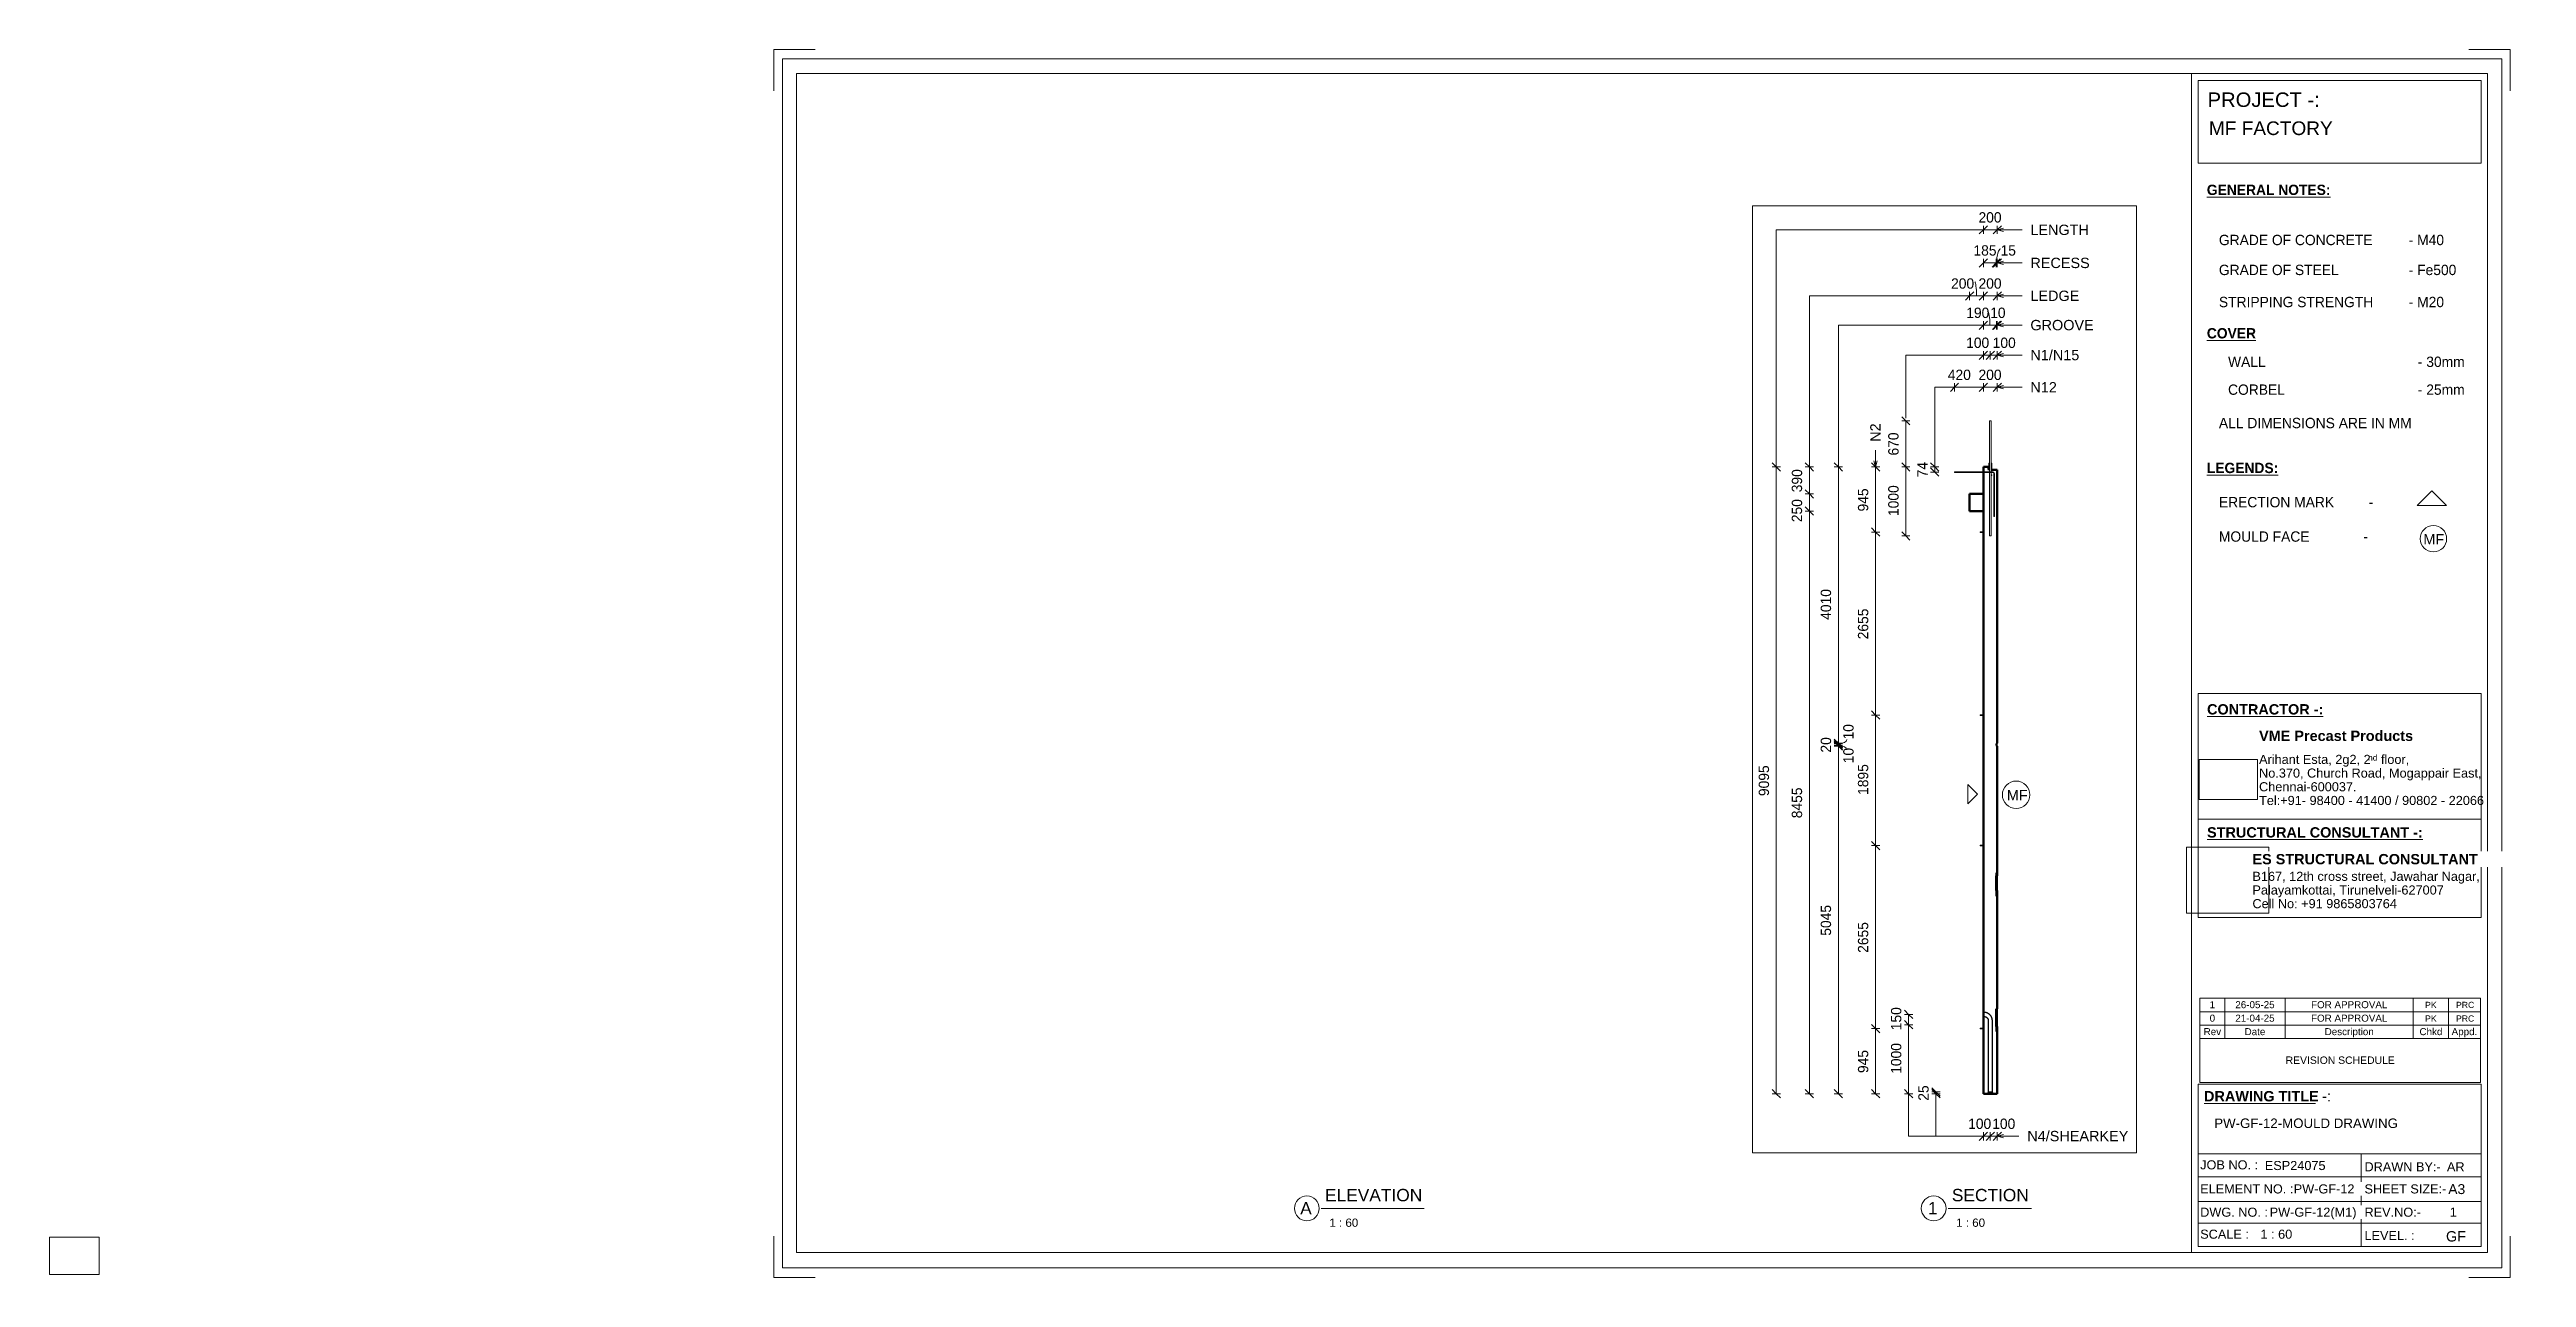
# Paper-space layout 'Layout1' of a CAD drawing. Header units: millimetres. Extents: x 0 to 599, y -1 to 296.
# The model-space entities are those that its viewports show. They can reach past a viewport. Long polylines and large blocks are cut down to what shows.
import ezdxf

# ---------------------------------------------------------------- set-up
doc = ezdxf.new("R2010")
doc.units = ezdxf.units.MM
doc.linetypes.add('Dash', pattern=[6.36, 3.18, -3.18])
for name, color, linetype, lineweight in [('A-ANNO-DIMS', 211, 'Continuous', 9), ('A-ANNO-DIMS-60', 211, 'Continuous', 9), ('A-DETL-THIN', 151, 'Continuous', 18), ('A-GENM', 13, 'Continuous', 18), ('A-WALL', 113, 'Continuous', 25), ('A-WALL-HDLN', 110, 'Dash', 25), ('G-ANNO-SCHD', 231, 'Continuous', 9), ('G-ANNO-TEXT', 231, 'Continuous', 9), ('G-ANNO-TTLB', 6, 'Continuous', 9), ('G-ANNO-TTLB-MEDM', 33, 'Continuous', 9), ('G-ANNO-TTLB-THIN', 151, 'Continuous', 9), ('S-BEAM', 12, 'Continuous', 18), ('S-RBAR', 171, 'Continuous', 18)]:
    doc.layers.add(name, color=color, linetype=linetype, lineweight=lineweight)
doc.layers.add('G-ANNO-NPLT', color=191, linetype='Continuous')
doc.styles.add('Arial_1', font='arial.ttf', dxfattribs={"height": 150})
doc.styles.add('Arial_10', font='arial.ttf', dxfattribs={"height": 2.3})
doc.styles.add('Arial_11', font='arial.ttf', dxfattribs={"height": 1.8})
doc.styles.add('Arial_12', font='arial.ttf', dxfattribs={"height": 1.7})
doc.styles.add('Arial_13', font='arial.ttf', dxfattribs={"height": 2})
doc.styles.add('Arial_14', font='arial.ttf', dxfattribs={"height": 3})
doc.styles.add('Arial_15', font='arial.ttf', dxfattribs={"height": 1.5})
doc.styles.add('Arial_3', font='arial.ttf', dxfattribs={"height": 3.5})
doc.styles.add('Arial_4', font='arial.ttf', dxfattribs={"height": 2.2})
doc.styles.add('Arial_5', font='arial.ttf', dxfattribs={"height": 2.4})
doc.styles.add('Arial_6', font='arial.ttf', dxfattribs={"height": 2.5})
doc.styles.add('Arial_7', font='arial.ttf', dxfattribs={"height": 1.42976})
doc.styles.add('Arial_8', font='arial.ttf', dxfattribs={"height": 2.25})
doc.styles.add('Arial_9', font='arial.ttf', dxfattribs={"height": 3.3})
doc.styles.add('Arial_B', font='arialbd.ttf', dxfattribs={"height": 2.5})
doc.styles.add('Nirmala UI Semilight', font='NirmalaS.ttf', dxfattribs={"height": 150})
doc.styles.add('Nirmala UI Semilight_1', font='NirmalaS.ttf', dxfattribs={"height": 2.5})
doc.styles.add('Nirmala UI Semilight_B', font='', dxfattribs={"height": 2.5})
doc.styles.get('Nirmala UI Semilight_B').set_extended_font_data('Nirmala UI Semilight', bold=True)
doc.dimstyles.new('Arrow_Filled_-_2_5_NI_UI', dxfattribs={"dimscale": 304.8, "dimtxt": 157.104592, "dimasz": 0.393701, "dimexe": 0.19685, "dimexo": 0.0625, "dimgap": 0.19685, "dimtad": 1, "dimdec": 0, "dimzin": 0, "dimdsep": 46, "dimtxsty": 'Nirmala UI Semilight', "dimblk1": 'OBLIQUE', "dimblk2": 'OBLIQUE', "dimsah": 1, "dimcen": 0.09, "dimazin": 0, "dimtfac": 1, "dimtdec": 4, "dimtix": 1, "dimtmove": 2, "dimatfit": 3, "dimfxl": 0.19685, "dimfxlon": 1, "dimtvp": 1, "dimtolj": 1, "dimtzin": 0, "dimarcsym": 2})
doc.dimstyles.new('Arrow_Filled_-_2_5_NI_UI_1', dxfattribs={"dimscale": 304.8, "dimtxt": 157.104592, "dimasz": 0.393701, "dimexe": 0.19685, "dimexo": 0.0625, "dimgap": 0.19685, "dimtad": 1, "dimdec": 0, "dimzin": 0, "dimdsep": 46, "dimtxsty": 'Nirmala UI Semilight', "dimblk1": 'OBLIQUE', "dimblk2": 'OBLIQUE', "dimsah": 1, "dimcen": 0.09, "dimazin": 0, "dimtfac": 1, "dimtdec": 4, "dimtix": 1, "dimtmove": 0, "dimatfit": 3, "dimfxl": 0.19685, "dimfxlon": 1, "dimtvp": 1, "dimtolj": 1, "dimtzin": 0, "dimarcsym": 2})
doc.dimstyles.new('Arrow_Filled_-_2_5_NI_UI_2', dxfattribs={"dimscale": 304.8, "dimtxt": 157.104592, "dimasz": 0.393701, "dimexe": 0.19685, "dimexo": 0.0625, "dimgap": 0.19685, "dimtad": 1, "dimdec": 0, "dimzin": 0, "dimdsep": 46, "dimtxsty": 'Nirmala UI Semilight', "dimblk1": 'OBLIQUE', "dimblk2": 'OBLIQUE', "dimsah": 1, "dimcen": 0.09, "dimazin": 0, "dimtfac": 1, "dimtdec": 4, "dimtix": 1, "dimtmove": 1, "dimatfit": 3, "dimfxl": 0.19685, "dimfxlon": 1, "dimtvp": 1, "dimtolj": 1, "dimtzin": 0, "dimarcsym": 2})
picture_1 = doc.add_image_def('image1.jpg', size_in_pixel=(996, 686))
picture_2 = doc.add_image_def('image2.jpg', size_in_pixel=(1600, 1280))

psp = doc.layouts.get("Layout1")

msp = doc.modelspace()

# ---------------------------------------------------------------- texts
at = {"layer": 'G-ANNO-TEXT', "color": 7, "char_height": 150, "attachment_point": 1, "style": 'Arial_1'}
for s, insert, width in [('LENGTH', (18233.95, 11216.96), 1029.3667), ('RECESS', (18233.95, 10736.96), 1038.987), ('LEDGE', (18233.95, 10259.46), 856.2023), ('GROOVE', (18233.95, 9834.46), 1111.1389), ('N1/N15', (18233.95, 9399.46), 856.2023), ('N12', (18233.95, 8931.96), 461.772), ('MF', (17892.27, 3012.13), 360.7594), ('N4/SHEARKEY', (18188.97, -1934.73), 1770.126)]:
    msp.add_mtext(s, dxfattribs=dict(at, insert=insert, width=width))
at = {"layer": 'G-ANNO-TEXT', "color": 7, "insert": (15909.38, 8065.84), "char_height": 150, "width": 322.2784, "attachment_point": 1, "rotation": 90, "style": 'Arial_1'}
msp.add_mtext('N2', dxfattribs=at)

# ---------------------------------------------------------------- blocks, each defined once
blk = doc.blocks.new('ES-Landscape-A3 - ES-Landscape-A3-502445-PW-GF-12-MOULD DRAWING')
at = {"layer": 'G-ANNO-TTLB'}
for p, q in [((175.24, 296.27), (185.24, 296.27)), ((175.24, 296.27), (175.24, 286.27)), ((595.24, 296.27), (585.24, 296.27)), ((595.24, 296.27), (595.24, 286.27)), ((519.77, 140.54), (588.2, 140.54)), ((519.77, 86.33), (519.77, 140.54)), ((588.2, 86.33), (588.2, 140.54)), ((519.77, 110.14), (588.2, 110.14)), ((519.77, 6.78), (519.77, 46.03)), ((588.2, 6.78), (588.2, 46.03)), ((559.23, 29.2), (559.23, 6.78)), ((175.24, -0.73), (175.24, 9.27)), ((595.24, -0.73), (595.24, 9.27)), ((175.24, -0.73), (185.24, -0.73)), ((595.24, -0.73), (585.24, -0.73))]:
    blk.add_line(p, q, dxfattribs=at)
at = {"layer": 'G-ANNO-TTLB-MEDM'}
for p, q in [((180.73, 290.44), (180.73, 5.31)), ((180.73, 290.44), (589.79, 290.44)), ((518.17, 290.44), (518.17, 5.31)), ((519.77, 268.77), (519.77, 288.77)), ((519.77, 288.77), (588.2, 288.77)), ((588.2, 288.77), (588.2, 268.77)), ((589.79, 290.44), (589.79, 5.31)), ((588.2, 268.77), (519.77, 268.77)), ((519.77, 86.33), (588.2, 86.33)), ((519.77, 6.78), (588.2, 6.78)), ((180.73, 5.31), (589.79, 5.31))]:
    blk.add_line(p, q, dxfattribs=at)
at = {"layer": 'G-ANNO-TTLB-THIN'}
for p, q in [((177.29, 294.03), (177.29, 1.56)), ((593.23, 294.03), (177.29, 294.03)), ((593.23, 1.56), (593.23, 294.03)), ((519.77, 46.03), (588.2, 46.03)), ((519.77, 29.2), (588.2, 29.2)), ((519.77, 23.64), (588.2, 23.64)), ((519.77, 17.68), (588.2, 17.68)), ((519.77, 12.43), (588.2, 12.43)), ((177.29, 1.56), (593.23, 1.56))]:
    blk.add_line(p, q, dxfattribs=at)
at = {"layer": 'G-ANNO-TTLB', "char_height": 2.2, "attachment_point": 1, "style": 'Arial_4'}
for s, insert, width in [('No.370, Church Road, Mogappair East,', (534.5, 122.37), 63.4135), ('Tel:+91- 98400 - 41400 / 90802 - 22066 ', (534.5, 115.75), 65.2574), ('Chennai-600037.', (534.5, 119.06), 27.6582), ('Cell No: +91 9865803764', (532.9, 90.79), 41.0464), ('Palayamkottai, Tirunelveli-627007', (532.9, 94.09), 54.4346), ('JOB NO. :', (520.26, 27.61), 16.5949), ('DRAWN BY:-', (560, 27.14), 21.7257), ('ELEMENT NO. :', (520.26, 21.79), 26.5359), ('SHEET SIZE:-', (560, 21.79), 23.2489), ('DWG. NO. :', (520.26, 16.16), 19.481), ('REV.NO:-', (560, 16.16), 16.0338), ('SCALE :', (520.26, 10.84), 13.8692), ('LEVEL. :', (560, 10.53), 14.3502)]:
    blk.add_mtext(s, dxfattribs=dict(at, insert=insert, width=width))
at = {"layer": 'G-ANNO-TTLB'}
image = blk.add_image(picture_1, insert=(520, 114.84), size_in_units=(14.11, 9.72), dxfattribs=at)
image.dxf.flags = 7
image = blk.add_image(picture_2, insert=(516.95, 87.39), size_in_units=(19.92, 15.93), dxfattribs=at)
image.dxf.flags = 7
at = {"layer": 'G-ANNO-TTLB', "attachment_point": 1, "bg_fill": 3, "box_fill_scale": 1.25, "bg_fill_color": 256, "bg_fill_true_color": 13158600, "bg_fill_transparency": 0}
for s, insert, char_height, width, style in [('PROJECT -:', (522.05, 285.89), 3.5, 33.3502, 'Arial_3'), ('\\LCONTRACTOR -:', (521.92, 137.94), 2.5, 33.9114, 'Arial_B'), ('\\LSTRUCTURAL CONSULTANT -:', (521.92, 108.18), 2.5, 62.8523, 'Arial_B'), ('\\LDRAWING TITLE', (521.19, 44.36), 2.5, 33.4304, 'Arial_B'), ('A3', (580.27, 21.84), 2.4, 4.9705, 'Arial_5')]:
    blk.add_mtext(s, dxfattribs=dict(at, insert=insert, char_height=char_height, width=width, style=style))
at = {"layer": 'G-ANNO-TTLB', "char_height": 2.5, "attachment_point": 1, "style": 'Arial_B', "bg_fill": 3, "box_fill_scale": 1.25, "bg_fill_color": 256, "bg_fill_true_color": 13158600, "bg_fill_transparency": 0}
for s, insert, width in [('VME Precast Products', (534.5, 131.53), 45.135), ('ES STRUCTURAL CONSULTANT', (532.9, 101.7), 65.6582), ('\\fArial|b1|i0|c0|p34|; ', (548.78, 44.36), 1.2025)]:
    blk.add_mtext(s, dxfattribs=dict(at, insert=insert, width=width))
at = {"layer": 'G-ANNO-TTLB', "attachment_point": 1}
for s, insert, char_height, width, style in [('Arihant Esta, 2g2, 2', (534.5, 125.68), 2.2, 31.9873, 'Arial_4'), ('nd', (560.89, 125.72), 1.43, 2.7257, 'Arial_7'), (' floor,', (563.14, 125.68), 2.2, 9.1392, 'Arial_4'), ('B167, 12th cross street, Jawahar Nagar,', (532.9, 97.4), 2.2, 65.1772, 'Arial_4')]:
    blk.add_mtext(s, dxfattribs=dict(at, insert=insert, char_height=char_height, width=width, style=style))
at = {"layer": 'G-ANNO-TTLB', "insert": (549.77, 44.36), "char_height": 2.5, "width": 2.6456, "attachment_point": 1, "style": 'Arial_6', "bg_fill": 3, "box_fill_scale": 1.25, "bg_fill_color": 256, "bg_fill_true_color": 13158600, "bg_fill_transparency": 0}
blk.add_mtext('-:', dxfattribs=at)
blk = doc.blocks.new('Viewport - M_View Title-1040-PW-GF-12-MOULD DRAWING')
at = {"layer": 'G-ANNO-TTLB'}
for start, end in [(360, 180), (180, 0)]:
    blk.add_arc((-3.5, 0), 3, start, end, dxfattribs=at)
blk = doc.blocks.new('M_Rectangular Corbel - M_Rectangular Corbel-2189266-Elevation Right')
at = {"layer": 'S-BEAM', "lineweight": 50}
for p, q in [((12913.8, 7310), (12713.8, 7310)), ((12713.8, 7310), (12713.8, 7060)), ((12913.8, 7060), (12913.8, 7310)), ((12713.8, 7060), (12913.8, 7060))]:
    blk.add_line(p, q, dxfattribs=at)
blk = doc.blocks.new('RR spread anchor face based - RR-SA-4_0-180-1726831-Elevation Right')
at = {"layer": 'A-GENM'}
for p, q in [((12996.3, 7753.84), (12993.8, 7748.84)), ((13003.8, 7753.84), (12996.3, 7753.84)), ((13031.3, 7753.84), (13023.8, 7753.84)), ((13033.8, 7748.84), (13031.3, 7753.84)), ((12993.8, 7748.84), (12993.8, 7660.68)), ((13033.8, 7660), (13033.8, 7748.84)), ((13033.8, 7586.94), (13023.8, 7586.94)), ((13033.8, 7574.94), (13033.8, 7586.94)), ((13023.8, 7574.94), (13033.8, 7574.94))]:
    blk.add_line(p, q, dxfattribs=at)
blk = doc.blocks.new('RR spread anchor face based - RR-SA-2_5-200-1726821-Elevation Right')
at = {"layer": 'A-GENM'}
for p, q in [((12868.8, 6760), (12873.8, 6760)), ((12868.8, 6760), (12868.8, 6750)), ((12873.8, 6760), (12913.8, 6760)), ((12873.8, 6760), (12873.8, 6750)), ((12873.8, 6750), (12868.8, 6750)), ((12913.8, 6750), (12873.8, 6750))]:
    blk.add_line(p, q, dxfattribs=at)
blk = doc.blocks.new('DIMBLOCK110-Elevation Right')
at = {"layer": 'A-ANNO-DIMS-60'}
for p, q in [((14546.72, 7700), (14486.72, 7760)), ((14546.72, 7700), (14486.72, 7700)), ((14546.72, 7700), (14546.72, -1395)), ((14546.72, 7700), (14606.72, 7640)), ((14546.72, 7700), (14606.72, 7700)), ((14546.72, -1395), (14486.72, -1335)), ((14546.72, -1395), (14486.72, -1395)), ((14546.72, -1395), (14606.72, -1455)), ((14546.72, -1395), (14606.72, -1395))]:
    blk.add_line(p, q, dxfattribs=at)
at = {"layer": 'A-ANNO-DIMS-60', "color": 0, "insert": (14291.02, 2923.98), "char_height": 150, "width": 548.4378, "attachment_point": 1, "rotation": 90, "line_spacing_factor": 1.142579, "style": 'Nirmala UI Semilight'}
blk.add_mtext('9095', dxfattribs=at)
blk = doc.blocks.new('_Oblique')
at = {"color": 0, "linetype": 'ByBlock', "lineweight": -2}
blk.add_line((-0.5, -0.5), (0.5, 0.5), dxfattribs=at)
blk = doc.blocks.new('DIMBLOCK111-Elevation Right')
at = {"layer": 'A-ANNO-DIMS-60'}
for p, q in [((16863.05, -1370), (16803.05, -1310)), ((16863.05, -1395), (16803.05, -1335)), ((16863.05, -1370), (16803.05, -1370)), ((16863.05, -1395), (16863.05, -1370)), ((16863.05, -1370), (16923.05, -1430)), ((16863.05, -1370), (16923.05, -1370)), ((16863.05, -1395), (16803.05, -1395)), ((16863.05, -1395), (16923.05, -1455)), ((16863.05, -1395), (16923.05, -1395))]:
    blk.add_line(p, q, dxfattribs=at)
at = {"layer": 'A-ANNO-DIMS-60', "color": 0, "insert": (16607.35, -1496.76), "char_height": 150, "width": 274.2189, "attachment_point": 1, "rotation": 90, "line_spacing_factor": 1.142579, "style": 'Nirmala UI Semilight'}
blk.add_mtext('25', dxfattribs=at)
blk = doc.blocks.new('DIMBLOCK112-Elevation Right')
at = {"layer": 'A-ANNO-DIMS-60'}
for p, q in [((16466.72, -395), (16406.72, -335)), ((16466.72, -395), (16406.72, -395)), ((16466.72, -1395), (16466.72, -395)), ((16466.72, -395), (16526.72, -455)), ((16466.72, -395), (16526.72, -395)), ((16466.72, -1395), (16406.72, -1335)), ((16466.72, -1395), (16406.72, -1395)), ((16466.72, -1395), (16526.72, -1455)), ((16466.72, -1395), (16526.72, -1395))]:
    blk.add_line(p, q, dxfattribs=at)
at = {"layer": 'A-ANNO-DIMS-60', "color": 0, "insert": (16211.02, -1106.38), "char_height": 150, "width": 507.305, "attachment_point": 1, "rotation": 90, "line_spacing_factor": 1.142579, "style": 'Nirmala UI Semilight'}
blk.add_mtext('1000', dxfattribs=at)
blk = doc.blocks.new('DIMBLOCK113-Elevation Right')
at = {"layer": 'A-ANNO-DIMS-60'}
for p, q in [((16466.72, -245), (16406.72, -185)), ((16466.72, -245), (16406.72, -245)), ((16466.72, -395), (16466.72, -245)), ((16466.72, -245), (16526.72, -305)), ((16466.72, -245), (16526.72, -245)), ((16466.72, -395), (16406.72, -335)), ((16466.72, -395), (16406.72, -395)), ((16466.72, -395), (16526.72, -455)), ((16466.72, -395), (16526.72, -395))]:
    blk.add_line(p, q, dxfattribs=at)
at = {"layer": 'A-ANNO-DIMS-60', "color": 0, "insert": (16211.02, -474.25), "char_height": 150, "width": 370.1955, "attachment_point": 1, "rotation": 90, "line_spacing_factor": 1.142579, "style": 'Nirmala UI Semilight'}
blk.add_mtext('150', dxfattribs=at)
blk = doc.blocks.new('DIMBLOCK114-Elevation Right')
at = {"layer": 'A-ANNO-DIMS-60'}
for p, q in [((15026.72, 7060), (14966.72, 7120)), ((15026.72, 7060), (14966.72, 7060)), ((15026.72, -1395), (15026.72, 7060)), ((15026.72, 7060), (15086.72, 7000)), ((15026.72, 7060), (15086.72, 7060)), ((15026.72, -1395), (14966.72, -1335)), ((15026.72, -1395), (14966.72, -1395)), ((15026.72, -1395), (15086.72, -1455)), ((15026.72, -1395), (15086.72, -1395))]:
    blk.add_line(p, q, dxfattribs=at)
at = {"layer": 'A-ANNO-DIMS-60', "color": 0, "insert": (14771.02, 2602.56), "char_height": 150, "width": 551.8656, "attachment_point": 1, "rotation": 90, "line_spacing_factor": 1.142579, "style": 'Nirmala UI Semilight'}
blk.add_mtext('8455', dxfattribs=at)
blk = doc.blocks.new('DIMBLOCK115-Elevation Right')
at = {"layer": 'A-ANNO-DIMS-60'}
for p, q in [((15026.72, 7310), (14966.72, 7370)), ((15026.72, 7310), (14966.72, 7310)), ((15026.72, 7060), (15026.72, 7310)), ((15026.72, 7310), (15086.72, 7250)), ((15026.72, 7310), (15086.72, 7310)), ((15026.72, 7060), (14966.72, 7120)), ((15026.72, 7060), (14966.72, 7060)), ((15026.72, 7060), (15086.72, 7000)), ((15026.72, 7060), (15086.72, 7060))]:
    blk.add_line(p, q, dxfattribs=at)
at = {"layer": 'A-ANNO-DIMS-60', "color": 0, "insert": (14771.02, 6899.37), "char_height": 150, "width": 411.3284, "attachment_point": 1, "rotation": 90, "line_spacing_factor": 1.142579, "style": 'Nirmala UI Semilight'}
blk.add_mtext('250', dxfattribs=at)
blk = doc.blocks.new('DIMBLOCK116-Elevation Right')
at = {"layer": 'A-ANNO-DIMS-60'}
for p, q in [((15026.72, 7700), (14966.72, 7760)), ((15026.72, 7700), (14966.72, 7700)), ((15026.72, 7310), (15026.72, 7700)), ((15026.72, 7700), (15086.72, 7640)), ((15026.72, 7700), (15086.72, 7700)), ((15026.72, 7310), (14966.72, 7370)), ((15026.72, 7310), (14966.72, 7310)), ((15026.72, 7310), (15086.72, 7250)), ((15026.72, 7310), (15086.72, 7310))]:
    blk.add_line(p, q, dxfattribs=at)
at = {"layer": 'A-ANNO-DIMS-60', "color": 0, "insert": (14771.02, 7333.61), "char_height": 150, "width": 411.3284, "attachment_point": 1, "rotation": 90, "line_spacing_factor": 1.142579, "style": 'Nirmala UI Semilight'}
blk.add_mtext('390', dxfattribs=at)
blk = doc.blocks.new('DIMBLOCK117-Elevation Right')
at = {"layer": 'A-ANNO-DIMS-60'}
for p, q in [((15986.72, 7700), (15926.72, 7760)), ((15986.72, 7700), (15926.72, 7700)), ((15986.72, 7700), (15986.72, 6755)), ((15986.72, 7700), (16046.72, 7640)), ((15986.72, 7700), (16046.72, 7700)), ((15986.72, 6755), (15926.72, 6815)), ((15986.72, 6755), (15926.72, 6755)), ((15986.72, 6755), (16046.72, 6695)), ((15986.72, 6755), (16046.72, 6755))]:
    blk.add_line(p, q, dxfattribs=at)
at = {"layer": 'A-ANNO-DIMS-60', "color": 0, "insert": (15731.02, 7054.68), "char_height": 150, "width": 414.7561, "attachment_point": 1, "rotation": 90, "line_spacing_factor": 1.142579, "style": 'Nirmala UI Semilight'}
blk.add_mtext('945', dxfattribs=at)
blk = doc.blocks.new('DIMBLOCK118-Elevation Right')
at = {"layer": 'A-ANNO-DIMS-60'}
for p, q in [((15986.72, 6755), (15926.72, 6815)), ((15986.72, 6755), (15926.72, 6755)), ((15986.72, 6755), (15986.72, 4100)), ((15986.72, 6755), (16046.72, 6695)), ((15986.72, 6755), (16046.72, 6755)), ((15986.72, 4100), (15926.72, 4160)), ((15986.72, 4100), (15926.72, 4100)), ((15986.72, 4100), (16046.72, 4040)), ((15986.72, 4100), (16046.72, 4100))]:
    blk.add_line(p, q, dxfattribs=at)
at = {"layer": 'A-ANNO-DIMS-60', "color": 0, "insert": (15731.02, 5198.98), "char_height": 150, "width": 548.4378, "attachment_point": 1, "rotation": 90, "line_spacing_factor": 1.142579, "style": 'Nirmala UI Semilight'}
blk.add_mtext('2655', dxfattribs=at)
blk = doc.blocks.new('DIMBLOCK119-Elevation Right')
at = {"layer": 'A-ANNO-DIMS-60'}
for p, q in [((15986.72, 4100), (15926.72, 4160)), ((15986.72, 4100), (15926.72, 4100)), ((15986.72, 4100), (15986.72, 2205)), ((15986.72, 4100), (16046.72, 4040)), ((15986.72, 4100), (16046.72, 4100)), ((15986.72, 2205), (15926.72, 2265)), ((15986.72, 2205), (15926.72, 2205)), ((15986.72, 2205), (16046.72, 2145)), ((15986.72, 2205), (16046.72, 2205))]:
    blk.add_line(p, q, dxfattribs=at)
at = {"layer": 'A-ANNO-DIMS-60', "color": 0, "insert": (15731.02, 2941.12), "char_height": 150, "width": 507.305, "attachment_point": 1, "rotation": 90, "line_spacing_factor": 1.142579, "style": 'Nirmala UI Semilight'}
blk.add_mtext('1895', dxfattribs=at)
blk = doc.blocks.new('DIMBLOCK120-Elevation Right')
at = {"layer": 'A-ANNO-DIMS-60'}
for p, q in [((15986.72, 2205), (15926.72, 2265)), ((15986.72, 2205), (15926.72, 2205)), ((15986.72, 2205), (15986.72, -450)), ((15986.72, 2205), (16046.72, 2145)), ((15986.72, 2205), (16046.72, 2205)), ((15986.72, -450), (15926.72, -390)), ((15986.72, -450), (15926.72, -450)), ((15986.72, -450), (16046.72, -510)), ((15986.72, -450), (16046.72, -450))]:
    blk.add_line(p, q, dxfattribs=at)
at = {"layer": 'A-ANNO-DIMS-60', "color": 0, "insert": (15731.02, 648.98), "char_height": 150, "width": 548.4378, "attachment_point": 1, "rotation": 90, "line_spacing_factor": 1.142579, "style": 'Nirmala UI Semilight'}
blk.add_mtext('2655', dxfattribs=at)
blk = doc.blocks.new('DIMBLOCK121-Elevation Right')
at = {"layer": 'A-ANNO-DIMS-60'}
for p, q in [((15986.72, -450), (15926.72, -390)), ((15986.72, -450), (15926.72, -450)), ((15986.72, -450), (15986.72, -1395)), ((15986.72, -450), (16046.72, -510)), ((15986.72, -450), (16046.72, -450)), ((15986.72, -1395), (15926.72, -1335)), ((15986.72, -1395), (15926.72, -1395)), ((15986.72, -1395), (16046.72, -1455)), ((15986.72, -1395), (16046.72, -1395))]:
    blk.add_line(p, q, dxfattribs=at)
at = {"layer": 'A-ANNO-DIMS-60', "color": 0, "insert": (15731.02, -1095.32), "char_height": 150, "width": 414.7561, "attachment_point": 1, "rotation": 90, "line_spacing_factor": 1.142579, "style": 'Nirmala UI Semilight'}
blk.add_mtext('945', dxfattribs=at)
blk = doc.blocks.new('DIMBLOCK122-Elevation Right')
at = {"layer": 'A-ANNO-DIMS-60'}
for p, q in [((17552.66, 9757.11), (17612.66, 9817.11)), ((17552.66, 9757.11), (17552.66, 9817.11)), ((17742.72, 9757.11), (17802.72, 9817.11)), ((17742.72, 9757.11), (17742.72, 9817.11)), ((17552.66, 9757.11), (17492.66, 9697.11)), ((17552.66, 9757.11), (17742.72, 9757.11)), ((17552.66, 9757.11), (17552.66, 9697.11)), ((17742.72, 9757.11), (17682.72, 9697.11)), ((17742.72, 9757.11), (17742.72, 9697.11))]:
    blk.add_line(p, q, dxfattribs=at)
blk.add_ellipse((17611.66, 9757.11), major_axis=(0, 202.82), ratio=0.177622, start_param=4.712389, end_param=6.283185, dxfattribs=at)
at = {"layer": 'A-ANNO-DIMS-60', "color": 0, "insert": (17303.17, 10012.81), "char_height": 150, "width": 370.1955, "attachment_point": 1, "line_spacing_factor": 1.142579, "style": 'Nirmala UI Semilight'}
blk.add_mtext('190', dxfattribs=at)
blk = doc.blocks.new('DIMBLOCK123-Elevation Right')
at = {"layer": 'A-ANNO-DIMS-60'}
for p, q in [((17742.72, 9757.11), (17802.72, 9817.11)), ((17742.72, 9757.11), (17742.72, 9817.11)), ((17752.66, 9757.11), (17812.66, 9817.11)), ((17752.66, 9757.11), (17752.66, 9817.11)), ((17742.72, 9757.11), (17682.72, 9697.11)), ((17752.66, 9757.11), (17692.66, 9697.11)), ((17742.72, 9757.11), (17752.66, 9757.11)), ((17742.72, 9757.11), (17742.72, 9697.11)), ((17752.66, 9757.11), (17752.66, 9697.11))]:
    blk.add_line(p, q, dxfattribs=at)
at = {"layer": 'A-ANNO-DIMS-60', "color": 0, "insert": (17650.57, 10012.81), "char_height": 150, "width": 233.0861, "attachment_point": 1, "line_spacing_factor": 1.142579, "style": 'Nirmala UI Semilight'}
blk.add_mtext('10', dxfattribs=at)
blk = doc.blocks.new('DIMBLOCK124-Elevation Right')
at = {"layer": 'A-ANNO-DIMS-60'}
for p, q in [((15446.72, 7700), (15386.72, 7760)), ((15446.72, 7700), (15386.72, 7700)), ((15446.72, 7700), (15446.72, 3689.94)), ((15446.72, 7700), (15506.72, 7640)), ((15446.72, 7700), (15506.72, 7700)), ((15446.72, 3689.94), (15386.72, 3749.94)), ((15446.72, 3689.94), (15386.72, 3689.94)), ((15446.72, 3689.94), (15506.72, 3629.94)), ((15446.72, 3689.94), (15506.72, 3689.94))]:
    blk.add_line(p, q, dxfattribs=at)
at = {"layer": 'A-ANNO-DIMS-60', "color": 0, "insert": (15191.02, 5482.17), "char_height": 150, "width": 510.7327, "attachment_point": 1, "rotation": 90, "line_spacing_factor": 1.142579, "style": 'Nirmala UI Semilight'}
blk.add_mtext('4010', dxfattribs=at)
blk = doc.blocks.new('DIMBLOCK125-Elevation Right')
at = {"layer": 'A-ANNO-DIMS-60'}
for p, q in [((15446.72, 3689.94), (15386.72, 3749.94)), ((15446.72, 3680), (15386.72, 3740)), ((15446.72, 3689.94), (15386.72, 3689.94)), ((15446.72, 3689.94), (15446.72, 3680)), ((15446.72, 3689.94), (15506.72, 3629.94)), ((15446.72, 3689.94), (15506.72, 3689.94)), ((15446.72, 3680), (15386.72, 3680)), ((15446.72, 3680), (15506.72, 3620)), ((15446.72, 3680), (15506.72, 3680))]:
    blk.add_line(p, q, dxfattribs=at)
blk.add_ellipse((15446.72, 3745.38), major_axis=(124.36, 0), ratio=0.485739, start_param=4.712389, end_param=6.283185, dxfattribs=at)
at = {"layer": 'A-ANNO-DIMS-60', "color": 0, "insert": (15518.2, 3745.38), "char_height": 150, "width": 233.0861, "attachment_point": 1, "rotation": 90, "line_spacing_factor": 1.142579, "style": 'Nirmala UI Semilight'}
blk.add_mtext('10', dxfattribs=at)
blk = doc.blocks.new('DIMBLOCK126-Elevation Right')
at = {"layer": 'A-ANNO-DIMS-60'}
for p, q in [((15446.72, 3680), (15386.72, 3740)), ((15446.72, 3660), (15386.72, 3720)), ((15446.72, 3680), (15386.72, 3680)), ((15446.72, 3680), (15446.72, 3660)), ((15446.72, 3680), (15506.72, 3620)), ((15446.72, 3680), (15506.72, 3680)), ((15446.72, 3660), (15386.72, 3660)), ((15446.72, 3660), (15506.72, 3600)), ((15446.72, 3660), (15506.72, 3660))]:
    blk.add_line(p, q, dxfattribs=at)
at = {"layer": 'A-ANNO-DIMS-60', "color": 0, "insert": (15191.02, 3555.74), "char_height": 150, "width": 274.2189, "attachment_point": 1, "rotation": 90, "line_spacing_factor": 1.142579, "style": 'Nirmala UI Semilight'}
blk.add_mtext('20', dxfattribs=at)
blk = doc.blocks.new('DIMBLOCK127-Elevation Right')
at = {"layer": 'A-ANNO-DIMS-60'}
for p, q in [((15446.72, 3660), (15386.72, 3720)), ((15446.72, 3650.06), (15386.72, 3710.06)), ((15446.72, 3660), (15386.72, 3660)), ((15446.72, 3660), (15446.72, 3650.06)), ((15446.72, 3660), (15506.72, 3600)), ((15446.72, 3660), (15506.72, 3660)), ((15446.72, 3650.06), (15386.72, 3650.06)), ((15446.72, 3650.06), (15506.72, 3590.06)), ((15446.72, 3650.06), (15506.72, 3650.06))]:
    blk.add_line(p, q, dxfattribs=at)
blk.add_ellipse((15446.72, 3594.64), major_axis=(124.36, 0), ratio=0.485567, start_param=0, end_param=1.570796, dxfattribs=at)
at = {"layer": 'A-ANNO-DIMS-60', "color": 0, "insert": (15518.2, 3400.41), "char_height": 150, "width": 233.0861, "attachment_point": 1, "rotation": 90, "line_spacing_factor": 1.142579, "style": 'Nirmala UI Semilight'}
blk.add_mtext('10', dxfattribs=at)
blk = doc.blocks.new('DIMBLOCK128-Elevation Right')
at = {"layer": 'A-ANNO-DIMS-60'}
for p, q in [((15446.72, 3650.06), (15386.72, 3710.06)), ((15446.72, 3650.06), (15386.72, 3650.06)), ((15446.72, 3650.06), (15446.72, -1395)), ((15446.72, 3650.06), (15506.72, 3590.06)), ((15446.72, 3650.06), (15506.72, 3650.06)), ((15446.72, -1395), (15386.72, -1335)), ((15446.72, -1395), (15386.72, -1395)), ((15446.72, -1395), (15506.72, -1455)), ((15446.72, -1395), (15506.72, -1395))]:
    blk.add_line(p, q, dxfattribs=at)
at = {"layer": 'A-ANNO-DIMS-60', "color": 0, "insert": (15191.02, 897.59), "char_height": 150, "width": 551.8656, "attachment_point": 1, "rotation": 90, "line_spacing_factor": 1.142579, "style": 'Nirmala UI Semilight'}
blk.add_mtext('5045', dxfattribs=at)
blk = doc.blocks.new('DIMBLOCK129-Elevation Right')
at = {"layer": 'A-ANNO-DIMS-60'}
for p, q in [((17552.66, 11142.11), (17612.66, 11202.11)), ((17552.66, 11142.11), (17552.66, 11202.11)), ((17752.66, 11142.11), (17812.66, 11202.11)), ((17752.66, 11142.11), (17752.66, 11202.11)), ((17552.66, 11142.11), (17492.66, 11082.11)), ((17552.66, 11142.11), (17752.66, 11142.11)), ((17552.66, 11142.11), (17552.66, 11082.11)), ((17752.66, 11142.11), (17692.66, 11082.11)), ((17752.66, 11142.11), (17752.66, 11082.11))]:
    blk.add_line(p, q, dxfattribs=at)
at = {"layer": 'A-ANNO-DIMS-60', "color": 0, "insert": (17481.27, 11397.81), "char_height": 150, "width": 411.3284, "attachment_point": 1, "line_spacing_factor": 1.142579, "style": 'Nirmala UI Semilight'}
blk.add_mtext('200', dxfattribs=at)
blk = doc.blocks.new('DIMBLOCK130-Elevation Right')
at = {"layer": 'A-ANNO-DIMS-60'}
for p, q in [((17552.66, 9322.11), (17612.66, 9382.11)), ((17552.66, 9322.11), (17552.66, 9382.11)), ((17652.66, 9322.11), (17712.66, 9382.11)), ((17652.66, 9322.11), (17652.66, 9382.11)), ((17552.66, 9322.11), (17492.66, 9262.11)), ((17552.66, 9322.11), (17652.66, 9322.11)), ((17552.66, 9322.11), (17552.66, 9262.11)), ((17652.66, 9322.11), (17592.66, 9262.11)), ((17652.66, 9322.11), (17652.66, 9262.11))]:
    blk.add_line(p, q, dxfattribs=at)
at = {"layer": 'A-ANNO-DIMS-60', "color": 0, "insert": (17301.89, 9577.81), "char_height": 150, "width": 370.1955, "attachment_point": 1, "line_spacing_factor": 1.142579, "style": 'Nirmala UI Semilight'}
blk.add_mtext('100', dxfattribs=at)
blk = doc.blocks.new('DIMBLOCK131-Elevation Right')
at = {"layer": 'A-ANNO-DIMS-60'}
for p, q in [((17652.66, 9322.11), (17712.66, 9382.11)), ((17652.66, 9322.11), (17652.66, 9382.11)), ((17752.66, 9322.11), (17812.66, 9382.11)), ((17752.66, 9322.11), (17752.66, 9382.11)), ((17652.66, 9322.11), (17592.66, 9262.11)), ((17652.66, 9322.11), (17752.66, 9322.11)), ((17652.66, 9322.11), (17652.66, 9262.11)), ((17752.66, 9322.11), (17692.66, 9262.11)), ((17752.66, 9322.11), (17752.66, 9262.11))]:
    blk.add_line(p, q, dxfattribs=at)
at = {"layer": 'A-ANNO-DIMS-60', "color": 0, "insert": (17686.95, 9577.81), "char_height": 150, "width": 370.1955, "attachment_point": 1, "line_spacing_factor": 1.142579, "style": 'Nirmala UI Semilight'}
blk.add_mtext('100', dxfattribs=at)
blk = doc.blocks.new('DIMBLOCK132-Elevation Right')
at = {"layer": 'A-ANNO-DIMS-60'}
for p, q in [((17352.66, 10182.11), (17412.66, 10242.11)), ((17352.66, 10182.11), (17352.66, 10242.11)), ((17552.66, 10182.11), (17612.66, 10242.11)), ((17552.66, 10182.11), (17552.66, 10242.11)), ((17352.66, 10182.11), (17292.66, 10122.11)), ((17352.66, 10182.11), (17552.66, 10182.11)), ((17352.66, 10182.11), (17352.66, 10122.11)), ((17552.66, 10182.11), (17492.66, 10122.11)), ((17552.66, 10182.11), (17552.66, 10122.11))]:
    blk.add_line(p, q, dxfattribs=at)
blk.add_ellipse((17425.78, 10182.11), major_axis=(0, 202.82), ratio=0.132512, start_param=4.712389, end_param=6.283185, dxfattribs=at)
at = {"layer": 'A-ANNO-DIMS-60', "color": 0, "insert": (17083.01, 10437.81), "char_height": 150, "width": 411.3284, "attachment_point": 1, "line_spacing_factor": 1.142579, "style": 'Nirmala UI Semilight'}
blk.add_mtext('200', dxfattribs=at)
blk = doc.blocks.new('DIMBLOCK133-Elevation Right')
at = {"layer": 'A-ANNO-DIMS-60'}
for p, q in [((17552.66, 10182.11), (17612.66, 10242.11)), ((17552.66, 10182.11), (17552.66, 10242.11)), ((17752.66, 10182.11), (17812.66, 10242.11)), ((17752.66, 10182.11), (17752.66, 10242.11)), ((17552.66, 10182.11), (17492.66, 10122.11)), ((17552.66, 10182.11), (17752.66, 10182.11)), ((17552.66, 10182.11), (17552.66, 10122.11)), ((17752.66, 10182.11), (17692.66, 10122.11)), ((17752.66, 10182.11), (17752.66, 10122.11))]:
    blk.add_line(p, q, dxfattribs=at)
at = {"layer": 'A-ANNO-DIMS-60', "color": 0, "insert": (17481.27, 10437.81), "char_height": 150, "width": 411.3284, "attachment_point": 1, "line_spacing_factor": 1.142579, "style": 'Nirmala UI Semilight'}
blk.add_mtext('200', dxfattribs=at)
blk = doc.blocks.new('DIMBLOCK134-Elevation Right')
at = {"layer": 'A-ANNO-DIMS-60'}
for p, q in [((16426.72, 8370), (16366.72, 8430)), ((16426.72, 8370), (16366.72, 8370)), ((16426.72, 8370), (16426.72, 7700)), ((16426.72, 8370), (16486.72, 8310)), ((16426.72, 8370), (16486.72, 8370)), ((16426.72, 7700), (16366.72, 7760)), ((16426.72, 7700), (16366.72, 7700)), ((16426.72, 7700), (16486.72, 7640)), ((16426.72, 7700), (16486.72, 7700))]:
    blk.add_line(p, q, dxfattribs=at)
at = {"layer": 'A-ANNO-DIMS-60', "color": 0, "insert": (16171.02, 7866.47), "char_height": 150, "width": 404.4729, "attachment_point": 1, "rotation": 90, "line_spacing_factor": 1.142579, "style": 'Nirmala UI Semilight'}
blk.add_mtext('670', dxfattribs=at)
blk = doc.blocks.new('DIMBLOCK135-Elevation Right')
at = {"layer": 'A-ANNO-DIMS-60'}
for p, q in [((16426.72, 7700), (16366.72, 7760)), ((16426.72, 7700), (16366.72, 7700)), ((16426.72, 7700), (16426.72, 6700)), ((16426.72, 7700), (16486.72, 7640)), ((16426.72, 7700), (16486.72, 7700)), ((16426.72, 6700), (16366.72, 6760)), ((16426.72, 6700), (16366.72, 6700)), ((16426.72, 6700), (16486.72, 6640)), ((16426.72, 6700), (16486.72, 6700))]:
    blk.add_line(p, q, dxfattribs=at)
at = {"layer": 'A-ANNO-DIMS-60', "color": 0, "insert": (16171.02, 6988.62), "char_height": 150, "width": 507.305, "attachment_point": 1, "rotation": 90, "line_spacing_factor": 1.142579, "style": 'Nirmala UI Semilight'}
blk.add_mtext('1000', dxfattribs=at)
blk = doc.blocks.new('DIMBLOCK136-Elevation Right')
at = {"layer": 'A-ANNO-DIMS-60'}
for p, q in [((16846.72, 7700), (16786.72, 7760)), ((16846.72, 7700), (16786.72, 7700)), ((16846.72, 7700), (16846.72, 7626)), ((16846.72, 7700), (16906.72, 7640)), ((16846.72, 7700), (16906.72, 7700)), ((16846.72, 7626), (16786.72, 7686)), ((16846.72, 7626), (16786.72, 7626)), ((16846.72, 7626), (16906.72, 7566)), ((16846.72, 7626), (16906.72, 7626))]:
    blk.add_line(p, q, dxfattribs=at)
at = {"layer": 'A-ANNO-DIMS-60', "color": 0, "insert": (16591.02, 7550.17), "char_height": 150, "width": 270.7912, "attachment_point": 1, "rotation": 90, "line_spacing_factor": 1.142579, "style": 'Nirmala UI Semilight'}
blk.add_mtext('74', dxfattribs=at)
blk = doc.blocks.new('DIMBLOCK137-Elevation Right')
at = {"layer": 'A-ANNO-DIMS-60'}
for p, q in [((17132.66, 8857.11), (17192.66, 8917.11)), ((17132.66, 8857.11), (17132.66, 8917.11)), ((17552.66, 8857.11), (17612.66, 8917.11)), ((17552.66, 8857.11), (17552.66, 8917.11)), ((17132.66, 8857.11), (17072.66, 8797.11)), ((17132.66, 8857.11), (17552.66, 8857.11)), ((17132.66, 8857.11), (17132.66, 8797.11)), ((17552.66, 8857.11), (17492.66, 8797.11)), ((17552.66, 8857.11), (17552.66, 8797.11))]:
    blk.add_line(p, q, dxfattribs=at)
at = {"layer": 'A-ANNO-DIMS-60', "color": 0, "insert": (17035.75, 9112.81), "char_height": 150, "width": 414.7561, "attachment_point": 1, "line_spacing_factor": 1.142579, "style": 'Nirmala UI Semilight'}
blk.add_mtext('420', dxfattribs=at)
blk = doc.blocks.new('DIMBLOCK138-Elevation Right')
at = {"layer": 'A-ANNO-DIMS-60'}
for p, q in [((17552.66, 8857.11), (17612.66, 8917.11)), ((17552.66, 8857.11), (17552.66, 8917.11)), ((17752.66, 8857.11), (17812.66, 8917.11)), ((17752.66, 8857.11), (17752.66, 8917.11)), ((17552.66, 8857.11), (17492.66, 8797.11)), ((17552.66, 8857.11), (17752.66, 8857.11)), ((17552.66, 8857.11), (17552.66, 8797.11)), ((17752.66, 8857.11), (17692.66, 8797.11)), ((17752.66, 8857.11), (17752.66, 8797.11))]:
    blk.add_line(p, q, dxfattribs=at)
at = {"layer": 'A-ANNO-DIMS-60', "color": 0, "insert": (17481.27, 9112.81), "char_height": 150, "width": 411.3284, "attachment_point": 1, "line_spacing_factor": 1.142579, "style": 'Nirmala UI Semilight'}
blk.add_mtext('200', dxfattribs=at)
blk = doc.blocks.new('DIMBLOCK139-Elevation Right')
at = {"layer": 'A-ANNO-DIMS-60'}
for p, q in [((17552.66, -2012.08), (17612.66, -1952.08)), ((17552.66, -2012.08), (17552.66, -1952.08)), ((17652.66, -2012.08), (17712.66, -1952.08)), ((17652.66, -2012.08), (17652.66, -1952.08)), ((17552.66, -2012.08), (17492.66, -2072.08)), ((17552.66, -2012.08), (17652.66, -2012.08)), ((17552.66, -2012.08), (17552.66, -2072.08)), ((17652.66, -2012.08), (17592.66, -2072.08)), ((17652.66, -2012.08), (17652.66, -2072.08))]:
    blk.add_line(p, q, dxfattribs=at)
at = {"layer": 'A-ANNO-DIMS-60', "color": 0, "insert": (17330.96, -1756.37), "char_height": 150, "width": 370.1955, "attachment_point": 1, "line_spacing_factor": 1.142579, "style": 'Nirmala UI Semilight'}
blk.add_mtext('100', dxfattribs=at)
blk = doc.blocks.new('DIMBLOCK140-Elevation Right')
at = {"layer": 'A-ANNO-DIMS-60'}
for p, q in [((17652.66, -2012.08), (17712.66, -1952.08)), ((17652.66, -2012.08), (17652.66, -1952.08)), ((17752.66, -2012.08), (17812.66, -1952.08)), ((17752.66, -2012.08), (17752.66, -1952.08)), ((17652.66, -2012.08), (17592.66, -2072.08)), ((17652.66, -2012.08), (17752.66, -2012.08)), ((17652.66, -2012.08), (17652.66, -2072.08)), ((17752.66, -2012.08), (17692.66, -2072.08)), ((17752.66, -2012.08), (17752.66, -2072.08))]:
    blk.add_line(p, q, dxfattribs=at)
at = {"layer": 'A-ANNO-DIMS-60', "color": 0, "insert": (17680.53, -1756.37), "char_height": 150, "width": 370.1955, "attachment_point": 1, "line_spacing_factor": 1.142579, "style": 'Nirmala UI Semilight'}
blk.add_mtext('100', dxfattribs=at)
blk = doc.blocks.new('DIMBLOCK141-Elevation Right')
at = {"layer": 'A-ANNO-DIMS-60'}
for p, q in [((17552.66, 10662.11), (17612.66, 10722.11)), ((17552.66, 10662.11), (17552.66, 10722.11)), ((17737.66, 10662.11), (17797.66, 10722.11)), ((17737.66, 10662.11), (17737.66, 10722.11)), ((17552.66, 10662.11), (17492.66, 10602.11)), ((17552.66, 10662.11), (17737.66, 10662.11)), ((17552.66, 10662.11), (17552.66, 10602.11)), ((17737.66, 10662.11), (17677.66, 10602.11)), ((17737.66, 10662.11), (17737.66, 10602.11))]:
    blk.add_line(p, q, dxfattribs=at)
at = {"layer": 'A-ANNO-DIMS-60', "color": 0, "insert": (17408.04, 10917.81), "char_height": 150, "width": 370.1955, "attachment_point": 1, "line_spacing_factor": 1.142579, "style": 'Nirmala UI Semilight'}
blk.add_mtext('185', dxfattribs=at)
blk = doc.blocks.new('DIMBLOCK142-Elevation Right')
at = {"layer": 'A-ANNO-DIMS-60'}
for p, q in [((17737.66, 10662.11), (17797.66, 10722.11)), ((17737.66, 10662.11), (17737.66, 10722.11)), ((17752.66, 10662.11), (17812.66, 10722.11)), ((17752.66, 10662.11), (17752.66, 10722.11)), ((17737.66, 10662.11), (17677.66, 10602.11)), ((17752.66, 10662.11), (17692.66, 10602.11)), ((17737.66, 10662.11), (17752.66, 10662.11)), ((17737.66, 10662.11), (17737.66, 10602.11)), ((17752.66, 10662.11), (17752.66, 10602.11))]:
    blk.add_line(p, q, dxfattribs=at)
blk.add_ellipse((17801.31, 10662.11), major_axis=(0, 202.82), ratio=0.276849, start_param=0, end_param=1.570796, dxfattribs=at)
at = {"layer": 'A-ANNO-DIMS-60', "color": 0, "insert": (17801.31, 10917.81), "char_height": 150, "width": 233.0861, "attachment_point": 1, "line_spacing_factor": 1.142579, "style": 'Nirmala UI Semilight'}
blk.add_mtext('15', dxfattribs=at)

# ---------------------------------------------------------------- dimensions: what is measured, and where the dimension line sits
at = {"layer": 'A-ANNO-DIMS'}
for base, p1, p2, override, picture, middle in [((17752.66, 11142.11), (17552.66, 11082.11), (17752.66, 11082.11), {"dimpost": '<>', "dimfxl": 200}, 'DIMBLOCK129-Elevation Right', (17652.66, 11279.62)), ((17752.66, 10182.11), (17552.66, 10122.11), (17752.66, 10122.11), {"dimpost": '<>', "dimfxl": 200}, 'DIMBLOCK133-Elevation Right', (17652.66, 10319.62)), ((17752.66, 9757.11), (17742.72, 9697.11), (17752.66, 9697.11), {"dimpost": '<>', "dimfxl": 9.940727}, 'DIMBLOCK123-Elevation Right', (17747.69, 9895.04)), ((17752.66, 8857.11), (17552.66, 8797.11), (17752.66, 8797.11), {"dimpost": '<>', "dimfxl": 200}, 'DIMBLOCK138-Elevation Right', (17652.66, 8994.62))]:
    dim = msp.add_linear_dim(base=base, p1=p1, p2=p2, dimstyle='Arrow_Filled_-_2_5_NI_UI_1', override=override, dxfattribs=at)
    dim.commit()
    dim.dimension.update_dxf_attribs({"geometry": picture, "text_midpoint": middle})
for base, p1, p2, dimstyle, override, picture, middle in [((17737.66, 10662.11), (17552.66, 10602.11), (17737.66, 10602.11), 'Arrow_Filled_-_2_5_NI_UI', {"dimpost": '<>', "dimfxl": 185}, 'DIMBLOCK141-Elevation Right', (17593.14, 10817.81)), ((17752.66, 10662.11), (17737.66, 10602.11), (17752.66, 10602.11), 'Arrow_Filled_-_2_5_NI_UI_2', {"dimpost": '<>', "dimfxl": 15}, 'DIMBLOCK142-Elevation Right', (17917.85, 10817.81)), ((17552.66, 10182.11), (17352.66, 10122.11), (17552.66, 10122.11), 'Arrow_Filled_-_2_5_NI_UI_2', {"dimpost": '<>', "dimfxl": 200}, 'DIMBLOCK132-Elevation Right', (17288.67, 10337.81)), ((17742.72, 9757.11), (17552.66, 9697.11), (17742.72, 9697.11), 'Arrow_Filled_-_2_5_NI_UI_2', {"dimpost": '<>', "dimfxl": 190.059273}, 'DIMBLOCK122-Elevation Right', (17488.26, 9912.81)), ((17652.66, 9322.11), (17552.66, 9262.11), (17652.66, 9262.11), 'Arrow_Filled_-_2_5_NI_UI', {"dimpost": '<>', "dimfxl": 100}, 'DIMBLOCK130-Elevation Right', (17486.99, 9477.81)), ((17752.66, 9322.11), (17652.66, 9262.11), (17752.66, 9262.11), 'Arrow_Filled_-_2_5_NI_UI', {"dimpost": '<>', "dimfxl": 100}, 'DIMBLOCK131-Elevation Right', (17872.05, 9477.81)), ((17552.66, 8857.11), (17132.66, 8797.11), (17552.66, 8797.11), 'Arrow_Filled_-_2_5_NI_UI', {"dimpost": '<>', "dimfxl": 420}, 'DIMBLOCK137-Elevation Right', (17243.13, 9012.81)), ((17652.66, -2012.08), (17552.66, -1952.08), (17652.66, -1952.08), 'Arrow_Filled_-_2_5_NI_UI', {"dimpost": '<>', "dimfxl": 100}, 'DIMBLOCK139-Elevation Right', (17516.06, -1856.37)), ((17752.66, -2012.08), (17652.66, -1952.08), (17752.66, -1952.08), 'Arrow_Filled_-_2_5_NI_UI', {"dimpost": '<>', "dimfxl": 100}, 'DIMBLOCK140-Elevation Right', (17865.63, -1856.37))]:
    dim = msp.add_linear_dim(base=base, p1=p1, p2=p2, dimstyle=dimstyle, override=override, dxfattribs=at)
    dim.commit()
    dim.dimension.update_dxf_attribs({"geometry": picture, "text_midpoint": middle, "dimtype": 160})
for base, p1, p2, override, picture, middle in [((16426.72, 7700), (16486.72, 8370), (16486.72, 7700), {"dimpost": '<>', "dimfxl": 670}, 'DIMBLOCK134-Elevation Right', (16289.16, 8035)), ((16846.72, 7626), (16906.72, 7700), (16906.72, 7626), {"dimpost": '<>', "dimfxl": 74}, 'DIMBLOCK136-Elevation Right', (16711.72, 7663)), ((14546.72, -1395), (14606.72, 7700), (14606.72, -1395), {"dimpost": '<>', "dimfxl": 9095}, 'DIMBLOCK110-Elevation Right', (14409.16, 3152.5)), ((15026.72, 7700), (15086.72, 7310), (15086.72, 7700), {"dimpost": '<>', "dimfxl": 390}, 'DIMBLOCK116-Elevation Right', (14889.16, 7505)), ((15446.72, 3689.94), (15506.72, 7700), (15506.72, 3689.94), {"dimpost": '<>', "dimfxl": 4010.059273}, 'DIMBLOCK124-Elevation Right', (15308.8, 5694.97)), ((15986.72, 6755), (16046.72, 7700), (16046.72, 6755), {"dimpost": '<>', "dimfxl": 945}, 'DIMBLOCK117-Elevation Right', (15849.16, 7227.5)), ((16426.72, 6700), (16486.72, 7700), (16486.72, 6700), {"dimpost": '<>', "dimfxl": 1000}, 'DIMBLOCK135-Elevation Right', (16288.8, 7200)), ((15026.72, 7060), (15086.72, -1395), (15086.72, 7060), {"dimpost": '<>', "dimfxl": 8455}, 'DIMBLOCK114-Elevation Right', (14889.21, 2832.5)), ((15986.72, 4100), (16046.72, 6755), (16046.72, 4100), {"dimpost": '<>', "dimfxl": 2655}, 'DIMBLOCK118-Elevation Right', (15849.16, 5427.5)), ((15986.72, 2205), (16046.72, 4100), (16046.72, 2205), {"dimpost": '<>', "dimfxl": 1895}, 'DIMBLOCK119-Elevation Right', (15848.74, 3152.5)), ((15446.72, 3660), (15506.72, 3680), (15506.72, 3660), {"dimpost": '<>', "dimfxl": 20}, 'DIMBLOCK126-Elevation Right', (15309.21, 3670)), ((15446.72, -1395), (15506.72, 3650.06), (15506.72, -1395), {"dimpost": '<>', "dimfxl": 5045.059273}, 'DIMBLOCK128-Elevation Right', (15309.21, 1127.53)), ((15986.72, -450), (16046.72, 2205), (16046.72, -450), {"dimpost": '<>', "dimfxl": 2655}, 'DIMBLOCK120-Elevation Right', (15849.16, 877.5)), ((16466.72, -245), (16526.72, -395), (16526.72, -245), {"dimpost": '<>', "dimfxl": 150}, 'DIMBLOCK113-Elevation Right', (16328.8, -320)), ((16466.72, -395), (16526.72, -1395), (16526.72, -395), {"dimpost": '<>', "dimfxl": 1000}, 'DIMBLOCK112-Elevation Right', (16328.8, -895)), ((15986.72, -1395), (16046.72, -450), (16046.72, -1395), {"dimpost": '<>', "dimfxl": 945}, 'DIMBLOCK121-Elevation Right', (15849.16, -922.5)), ((16863.05, -1370), (16923.05, -1395), (16923.05, -1370), {"dimpost": '<>', "dimfxl": 25}, 'DIMBLOCK111-Elevation Right', (16725.54, -1382.5))]:
    dim = msp.add_linear_dim(base=base, p1=p1, p2=p2, angle=90, dimstyle='Arrow_Filled_-_2_5_NI_UI_1', override=override, dxfattribs=at)
    dim.commit()
    dim.dimension.update_dxf_attribs({"geometry": picture, "text_midpoint": middle})
for base, p1, p2, dimstyle, override, picture, middle in [((15026.72, 7310), (15086.72, 7060), (15086.72, 7310), 'Arrow_Filled_-_2_5_NI_UI', {"dimpost": '<>', "dimfxl": 250}, 'DIMBLOCK115-Elevation Right', (14871.02, 7105.03)), ((15446.72, 3680), (15506.72, 3689.94), (15506.72, 3680), 'Arrow_Filled_-_2_5_NI_UI_2', {"dimpost": '<>', "dimfxl": 9.940727}, 'DIMBLOCK125-Elevation Right', (15618.2, 3861.92)), ((15446.72, 3650.06), (15506.72, 3660), (15506.72, 3650.06), 'Arrow_Filled_-_2_5_NI_UI_2', {"dimpost": '<>', "dimfxl": 9.940727}, 'DIMBLOCK127-Elevation Right', (15618.2, 3516.95))]:
    dim = msp.add_linear_dim(base=base, p1=p1, p2=p2, angle=90, dimstyle=dimstyle, override=override, dxfattribs=at)
    dim.commit()
    dim.dimension.update_dxf_attribs({"geometry": picture, "text_midpoint": middle, "dimtype": 160, "text_rotation": 90})

# ---------------------------------------------------------------- linework, layer by layer
at = {"layer": 'A-DETL-THIN'}
for p, q in [((14546.72, 7700), (14546.72, 11142.11)), ((17552.66, 11142.11), (14546.72, 11142.11)), ((15026.72, 7700), (15026.72, 10182.11)), ((17352.66, 10182.11), (15026.72, 10182.11)), ((15446.72, 7700), (15446.72, 9757.11)), ((17552.66, 9757.11), (15446.72, 9757.11)), ((16426.72, 8410), (16426.72, 9322.11)), ((17552.66, 9322.11), (16426.72, 9322.11)), ((16846.72, 7700), (16846.72, 8857.11)), ((17132.66, 8857.11), (16846.72, 8857.11)), ((17326.63, 3092.09), (17326.63, 2809.25)), ((17468.05, 2950.67), (17326.63, 3092.09)), ((17326.63, 2809.25), (17468.05, 2950.67)), ((16466.72, -1395), (16466.72, -2012.08)), ((16863.05, -1395), (16863.05, -2012.08)), ((17552.66, -2012.08), (16466.72, -2012.08))]:
    msp.add_line(p, q, dxfattribs=at)
msp.add_circle((18027.33, 2942.69), 200, dxfattribs=at)
at = {"layer": 'A-WALL', "lineweight": 50}
for p, q in [((17622.78, 7700), (17552.66, 7700)), ((17552.66, 7700), (17552.66, 7630)), ((17632.78, 7660), (17622.78, 7700)), ((17642.66, 7660), (17632.78, 7660)), ((17752.66, 7660), (17662.66, 7660)), ((17752.66, 3689.94), (17752.66, 7660)), ((17552.66, 7622), (17552.66, -1395)), ((17742.72, 3680), (17752.66, 3689.94)), ((17742.72, 3660), (17742.72, 3680)), ((17752.66, 3650.06), (17742.72, 3660)), ((17752.66, 1766.04), (17752.66, 3650.06)), ((17737.66, 1553.92), (17737.66, 1766.04)), ((17737.66, 1766.04), (17752.66, 1766.04)), ((17752.66, 1553.92), (17737.66, 1553.92)), ((17752.66, -163.35), (17752.66, 1553.92)), ((17737.66, -419.6), (17737.66, -163.35)), ((17737.66, -163.35), (17752.66, -163.35)), ((17752.66, -419.6), (17737.66, -419.6)), ((17752.66, -1395), (17752.66, -419.6)), ((17552.66, -1395), (17752.66, -1395))]:
    msp.add_line(p, q, dxfattribs=at)
at = {"layer": 'A-WALL'}
for p, q in [((17752.66, 1766.04), (17752.66, 1553.92)), ((17752.66, -163.35), (17752.66, -419.6))]:
    msp.add_line(p, q, dxfattribs=at)
at = {"layer": 'A-WALL-HDLN'}
for p, q in [((17752.66, 1809.98), (17737.66, 1809.98)), ((17737.66, 1766.04), (17737.66, 1809.98)), ((17752.66, 1772.2), (17737.66, 1772.2)), ((17737.66, 1509.98), (17737.66, 1553.92)), ((17737.66, 1509.98), (17752.66, 1509.98)), ((17737.66, 1472.2), (17737.66, 1509.22)), ((17737.66, 1472.2), (17752.66, 1472.2)), ((17752.66, -190), (17737.66, -190)), ((17562.66, -215), (17552.66, -215)), ((17552.66, -275), (17562.66, -275)), ((17622.66, -335), (17622.66, -1376.25)), ((17682.66, -1376.25), (17682.66, -335)), ((17737.66, -490), (17737.66, -420.03)), ((17737.66, -490), (17752.66, -490)), ((17625.16, -1370), (17680.16, -1370)), ((17615.16, -1395), (17622.64, -1376.3)), ((17682.68, -1376.3), (17690.16, -1395))]:
    msp.add_line(p, q, dxfattribs=at)
at = {"layer": 'A-WALL-HDLN', "flags": 128}
for points in [[(17682.66, -335), (17682.56, -330.2), (17682.27, -325.41), (17681.8, -320.63), (17681.13, -315.88), (17680.27, -311.16), (17679.22, -306.48), (17677.99, -301.84), (17676.57, -297.25), (17674.97, -292.73), (17673.19, -288.27), (17671.23, -283.89), (17669.1, -279.59), (17666.8, -275.37), (17664.33, -271.26), (17661.7, -267.24), (17658.91, -263.34), (17655.97, -259.54), (17652.88, -255.87), (17649.64, -252.33), (17646.26, -248.92), (17642.75, -245.64), (17639.12, -242.51), (17635.36, -239.53), (17631.48, -236.7), (17627.5, -234.02), (17623.41, -231.51), (17619.22, -229.17), (17614.94, -226.99), (17610.58, -224.98), (17606.14, -223.16), (17601.63, -221.51), (17597.06, -220.04), (17592.44, -218.75), (17587.77, -217.66), (17583.05, -216.75), (17578.31, -216.02), (17573.54, -215.49), (17568.75, -215.15), (17563.95, -215.01), (17562.66, -215)], [(17562.66, -275), (17565.06, -275.05), (17567.45, -275.19), (17569.84, -275.43), (17572.22, -275.77), (17574.58, -276.2), (17576.92, -276.72), (17579.24, -277.34), (17581.53, -278.05), (17583.8, -278.85), (17586.02, -279.74), (17588.22, -280.71), (17590.37, -281.78), (17592.47, -282.93), (17594.53, -284.16), (17596.54, -285.48), (17598.49, -286.87), (17600.39, -288.35), (17602.22, -289.89), (17603.99, -291.51), (17605.7, -293.2), (17607.34, -294.95), (17608.9, -296.77), (17610.39, -298.65), (17611.81, -300.59), (17613.15, -302.58), (17614.4, -304.63), (17615.58, -306.72), (17616.66, -308.86), (17617.67, -311.04), (17618.58, -313.26), (17619.41, -315.51), (17620.14, -317.8), (17620.78, -320.11), (17621.33, -322.45), (17621.79, -324.8), (17622.15, -327.17), (17622.41, -329.56), (17622.58, -331.95), (17622.66, -334.35), (17622.66, -335)], [(17625.16, -1370), (17624.07, -1372.71), (17623.29, -1374.67), (17622.82, -1375.85), (17622.67, -1376.21)], [(17682.64, -1376.21), (17682.5, -1375.85), (17682.03, -1374.67), (17681.24, -1372.71), (17680.16, -1370)]]:
    msp.add_lwpolyline(points, dxfattribs=at)
at = {"layer": 'G-ANNO-TEXT', "color": 7}
for p, q in [((17752.27, 11141.96), (17842.27, 11166.07)), ((17752.27, 11141.96), (17842.27, 11117.84)), ((17752.27, 11141.96), (18113.95, 11141.96)), ((17752.27, 10661.96), (17842.27, 10686.07)), ((17752.27, 10661.96), (17842.27, 10637.84)), ((17752.27, 10661.96), (18113.95, 10661.96)), ((17752.27, 10184.46), (17842.27, 10208.57)), ((17752.27, 10184.46), (17842.27, 10160.34)), ((17752.27, 10184.46), (18113.95, 10184.46)), ((17752.27, 9759.46), (17842.27, 9783.57)), ((17752.27, 9759.46), (17842.27, 9735.34)), ((17752.27, 9759.46), (18113.95, 9759.46)), ((17752.27, 9324.46), (17842.27, 9348.57)), ((17752.27, 9324.46), (17842.27, 9300.34)), ((17752.27, 9324.46), (18113.95, 9324.46)), ((17752.27, 8856.96), (17842.27, 8881.07)), ((17752.27, 8856.96), (17842.27, 8832.84)), ((17752.27, 8856.96), (18113.95, 8856.96)), ((15984.38, 7699.61), (15984.38, 7945.84)), ((15984.38, 7699.61), (15960.26, 7789.61)), ((15984.38, 7699.61), (16008.49, 7789.61)), ((17752.27, -2009.73), (17842.27, -1985.62)), ((17752.27, -2009.73), (17842.27, -2033.85)), ((17752.27, -2009.73), (18068.97, -2009.73))]:
    msp.add_line(p, q, dxfattribs=at)
at = {"layer": 'S-RBAR'}
for p, q in [((17662.66, 8370), (17642.66, 8370)), ((17642.66, 7630), (17642.66, 8370)), ((17662.66, 7630), (17662.66, 8370)), ((17688.66, 7630), (17132.66, 7630)), ((17132.66, 7630), (17132.66, 7622)), ((17688.66, 7622), (17132.66, 7622)), ((17642.66, 6700), (17642.66, 7622)), ((17662.66, 6700), (17662.66, 7622)), ((17704.66, 6980.31), (17704.66, 7606)), ((17712.66, 6980.31), (17712.66, 7606)), ((17712.66, 6980.31), (17704.66, 6980.31)), ((17662.66, 6700), (17642.66, 6700))]:
    msp.add_line(p, q, dxfattribs=at)
for radius in [24, 16]:
    msp.add_arc((17688.66, 7606), radius, 0, 90, dxfattribs=at)

# ---------------------------------------------------------------- block references
at = {"layer": 'A-GENM'}
for name, p in [('RR spread anchor face based - RR-SA-4_0-180-1726831-Elevation Right', (4638.85, 0)), ('RR spread anchor face based - RR-SA-2_5-200-1726821-Elevation Right', (4638.85, 0)), ('RR spread anchor face based - RR-SA-2_5-200-1726821-Elevation Right', (4638.85, -2655)), ('RR spread anchor face based - RR-SA-2_5-200-1726821-Elevation Right', (4638.85, -4550)), ('RR spread anchor face based - RR-SA-2_5-200-1726821-Elevation Right', (4638.85, -7205))]:
    msp.add_blockref(name, p, dxfattribs=at)
at = {"layer": 'S-BEAM'}
msp.add_blockref('M_Rectangular Corbel - M_Rectangular Corbel-2189266-Elevation Right', (4638.85, 0), dxfattribs=at)

msp.set_redraw_order([(e.dxf.handle, doc.entitydb.next_handle()) for e in msp.query("TEXT MTEXT ATTDEF DIMENSION ARC_DIMENSION")])  # texts and dimensions are drawn at this point

# ---------------------------------------------------------------- linework, layer by layer
at = {"layer": 'A-DETL-THIN'}
for p, q in [((576.32, 189.51), (572.78, 185.98)), ((572.78, 185.98), (579.86, 185.98)), ((579.86, 185.98), (576.32, 189.51))]:
    psp.add_line(p, q, dxfattribs=at)
psp.add_circle((576.67, 177.96), 3.2, dxfattribs=at)

# ---------------------------------------------------------------- viewports
at = {"layer": '0'}
psp.add_viewport(center=(6, 4.5), size=(12, 9), view_center_point=(6, 4.5), view_height=12, dxfattribs=at)
at = {"layer": 'G-ANNO-NPLT'}
psp.add_viewport(center=(458.4, 143.93), size=(92.87, 229.003), view_center_point=(16987.32, 4617.66), view_height=13740.188, status=3, dxfattribs=at)

# ---------------------------------------------------------------- next in the draw order: block references
at = {"layer": 'G-ANNO-TTLB'}
psp.add_blockref('ES-Landscape-A3 - ES-Landscape-A3-502445-PW-GF-12-MOULD DRAWING', (0, 0), dxfattribs=at)

# ---------------------------------------------------------------- next in the draw order: linework, layer by layer
at = {"layer": 'A-DETL-THIN', "lineweight": 9}
for p, q in [((526.21, 66.82), (520.21, 66.82)), ((520.21, 63.56), (520.21, 66.82)), ((540.81, 66.82), (526.21, 66.82)), ((526.21, 63.56), (526.21, 66.82)), ((571.81, 66.82), (540.81, 66.82)), ((540.81, 63.56), (540.81, 66.82)), ((580.34, 66.82), (571.81, 66.82)), ((571.81, 63.56), (571.81, 66.82)), ((588.04, 66.82), (580.34, 66.82)), ((580.34, 63.56), (580.34, 66.82)), ((588.04, 63.56), (588.04, 66.82)), ((526.21, 63.56), (520.21, 63.56)), ((520.21, 60.3), (520.21, 63.56)), ((526.21, 60.3), (520.21, 60.3)), ((520.21, 57.04), (520.21, 60.3)), ((540.81, 63.56), (526.21, 63.56)), ((526.21, 60.3), (526.21, 63.56)), ((540.81, 60.3), (526.21, 60.3)), ((526.21, 57.04), (526.21, 60.3)), ((571.81, 63.56), (540.81, 63.56)), ((540.81, 60.3), (540.81, 63.56)), ((571.81, 60.3), (540.81, 60.3)), ((540.81, 57.04), (540.81, 60.3)), ((580.34, 63.56), (571.81, 63.56)), ((571.81, 60.3), (571.81, 63.56)), ((580.34, 60.3), (571.81, 60.3)), ((571.81, 57.04), (571.81, 60.3)), ((588.04, 63.56), (580.34, 63.56)), ((580.34, 60.3), (580.34, 63.56)), ((588.04, 60.3), (580.34, 60.3)), ((580.34, 57.04), (580.34, 60.3)), ((588.04, 60.3), (588.04, 63.56)), ((588.04, 57.04), (588.04, 60.3)), ((520.21, 57.04), (520.21, 46.46)), ((588.04, 57.04), (520.21, 57.04)), ((588.04, 46.46), (588.04, 57.04)), ((520.21, 46.46), (588.04, 46.46))]:
    psp.add_line(p, q, dxfattribs=at)
at = {"layer": 'G-ANNO-NPLT', "lineweight": 9}
for p, q in [((307.65, 15.98), (332.5, 15.98)), ((459.28, 15.98), (479.44, 15.98))]:
    psp.add_line(p, q, dxfattribs=at)

# ---------------------------------------------------------------- next in the draw order: block references
at = {"layer": 'G-ANNO-TTLB'}
for p in [(307.65, 15.98), (459.28, 15.98)]:
    psp.add_blockref('Viewport - M_View Title-1040-PW-GF-12-MOULD DRAWING', p, dxfattribs=at)

# ---------------------------------------------------------------- next in the draw order: texts
at = {"layer": 'G-ANNO-SCHD', "attachment_point": 2, "line_spacing_factor": 0.941778}
for s, insert, char_height, width, style in [('1', (523.21, 66.1), 1.7, 1.5818, 'Arial_12'), ('26-05-25', (533.51, 66.1), 1.7, 11.3637, 'Arial_12'), ('FOR APPROVAL', (556.31, 66.1), 1.7, 22.0613, 'Arial_12'), ('0', (523.21, 62.84), 1.7, 1.5818, 'Arial_12'), ('21-04-25', (533.51, 62.84), 1.7, 11.3637, 'Arial_12'), ('FOR APPROVAL', (556.31, 62.84), 1.7, 22.0613, 'Arial_12'), ('Rev', (523.21, 59.58), 1.7, 5.0575, 'Arial_12'), ('Date', (533.51, 59.58), 1.7, 5.994, 'Arial_12'), ('Description', (556.31, 59.58), 1.7, 14.1734, 'Arial_12'), ('Chkd', (576.08, 59.58), 1.7, 6.6184, 'Arial_12'), ('Appd.', (584.19, 59.58), 1.7, 7.4301, 'Arial_12'), ('REVISION SCHEDULE', (554.13, 52.72), 1.8, 31.512, 'Arial_11')]:
    psp.add_mtext(s, dxfattribs=dict(at, insert=insert, char_height=char_height, width=width, style=style))
at = {"layer": 'G-ANNO-TEXT', "color": 7, "attachment_point": 1}
for s, insert, char_height, width, style in [('\\LGENERAL NOTES:', (521.87, 263.59), 2.5, 32.7089, 'Nirmala UI Semilight_B'), ('GRADE OF CONCRETE                   ', (524.79, 251.46), 2.5, 63.654, 'Nirmala UI Semilight_1'), ('- M40', (570.7, 251.46), 2.5, 11.1435, 'Nirmala UI Semilight_1'), ('GRADE OF STEEL                        ', (524.79, 244.22), 2.5, 56.3586, 'Nirmala UI Semilight_1'), ('- Fe500', (570.7, 244.22), 2.5, 13.789, 'Nirmala UI Semilight_1'), ('STRIPPING STRENGTH                   ', (524.79, 236.46), 2.5, 63.654, 'Nirmala UI Semilight_1'), ('- M20', (570.7, 236.46), 2.5, 11.0633, 'Nirmala UI Semilight_1'), ('\\LCOVER', (521.87, 228.9), 2.5, 13.1477, 'Nirmala UI Semilight_B'), ('WALL                     ', (527, 222), 2.5, 35.8354, 'Nirmala UI Semilight_1'), ('- 30mm', (572.91, 222), 2.5, 14.5907, 'Nirmala UI Semilight_1'), ('CORBEL                  ', (527, 215.26), 2.5, 36.557, 'Nirmala UI Semilight_1'), ('- 25mm', (572.91, 215.26), 2.5, 14.5907, 'Nirmala UI Semilight_1'), ('ALL DIMENSIONS ARE IN MM                      ', (524.79, 207.19), 2.5, 68.6245, 'Nirmala UI Semilight_1'), ('\\LLEGENDS:', (521.87, 196.33), 2.5, 18.519, 'Nirmala UI Semilight_B'), ('ERECTION MARK         -', (524.79, 188.05), 2.5, 43.9325, 'Nirmala UI Semilight_1'), ('MOULD FACE              -', (524.79, 179.73), 2.5, 43.8523, 'Nirmala UI Semilight_1'), ('MF', (574.25, 179.08), 2.5, 6.0127, 'Arial_6'), ('PK', (574.67, 65.94), 1.5, 3.3671, 'Arial_15'), ('PRC', (582.14, 65.94), 1.5, 5.3713, 'Arial_15'), ('PK', (574.67, 62.65), 1.5, 3.3671, 'Arial_15'), ('PK', (574.67, 62.65), 1.5, 3.3671, 'Arial_15'), ('PRC', (582.14, 62.65), 1.5, 5.3713, 'Arial_15'), ('PRC', (582.14, 62.65), 1.5, 5.3713, 'Arial_15')]:
    psp.add_mtext(s, dxfattribs=dict(at, insert=insert, char_height=char_height, width=width, style=style))
at = {"layer": 'G-ANNO-TTLB', "attachment_point": 1, "bg_fill": 3, "box_fill_scale": 1.25, "bg_fill_color": 256, "bg_fill_true_color": 13158600, "bg_fill_transparency": 0}
for s, insert, char_height, width, style in [('MF FACTORY', (522.36, 278.89), 3.3, 35.9156, 'Arial_9'), ('PW-GF-12-MOULD DRAWING', (523.66, 37.72), 2.3, 53.5527, 'Arial_10'), ('AR', (579.95, 27.14), 2.2, 4.9705, 'Arial_4'), ('PW-GF-12', (542.89, 21.79), 2.2, 17.3164, 'Arial_4'), ('1', (580.6, 16.19), 2.25, 2.1646, 'Arial_8'), ('1 : 60', (534.84, 10.84), 2.2, 9.1392, 'Arial_4')]:
    psp.add_mtext(s, dxfattribs=dict(at, insert=insert, char_height=char_height, width=width, style=style))
at = {"layer": 'G-ANNO-TTLB', "attachment_point": 1}
for s, insert, char_height, width, style in [('ELEVATION', (308.55, 20.69), 3, 29.0211, 'Arial_14'), ('SECTION', (460.18, 20.69), 3, 22.9283, 'Arial_14'), ('A', (302.54, 17.51), 3, 3.4473, 'Arial_14'), ('1 : 60', (309.6, 13.52), 2, 8.6582, 'Arial_13'), ('1', (454.4, 17.51), 3, 2.8861, 'Arial_14'), ('1 : 60', (461.23, 13.52), 2, 8.6582, 'Arial_13')]:
    psp.add_mtext(s, dxfattribs=dict(at, insert=insert, char_height=char_height, width=width, style=style))

# ---------------------------------------------------------------- next in the draw order: texts
at = {"layer": 'G-ANNO-TEXT', "color": 7, "insert": (579.72, 10.47), "char_height": 2.5, "width": 5.8523, "attachment_point": 1, "style": 'Arial_6'}
psp.add_mtext('GF', dxfattribs=at)
psp.add_mtext('GF', dxfattribs=at)
at = {"layer": 'G-ANNO-TTLB', "char_height": 2.2, "attachment_point": 1, "style": 'Arial_4', "bg_fill": 3, "box_fill_scale": 1.25, "bg_fill_color": 256, "bg_fill_true_color": 13158600, "bg_fill_transparency": 0}
for s, insert, width in [('ESP24075', (535.89, 27.45), 17.2363), ('PW-GF-12(M1)', (537.07, 16.16), 24.692)]:
    psp.add_mtext(s, dxfattribs=dict(at, insert=insert, width=width))

doc.saveas('drawing.dxf')
